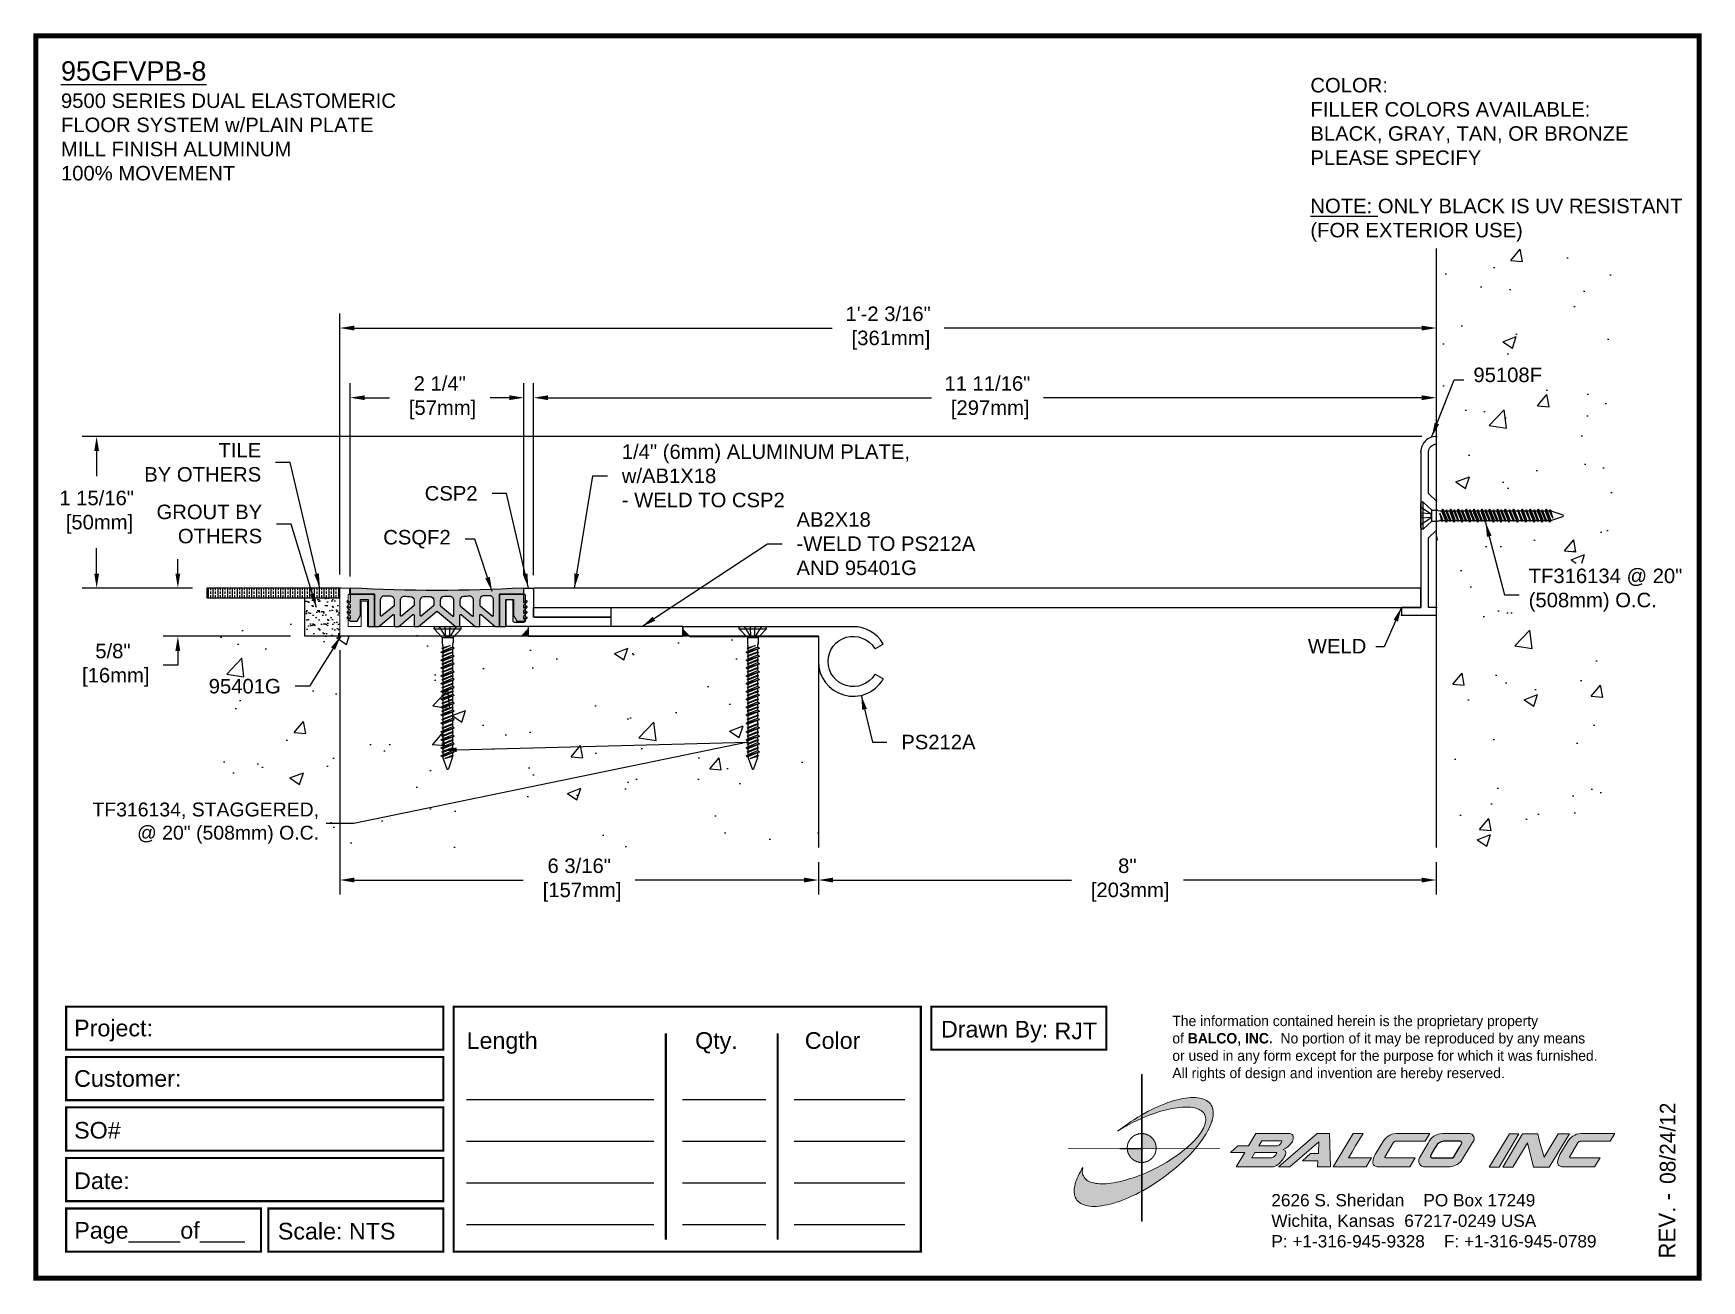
# Paper-space layout 'Layout1' of a CAD drawing. Header units: inches. Extents: x 0 to 10, y 0 to 7.5.
# The model-space entities are those that its viewports show. They can reach past a viewport. Long polylines and large blocks are cut down to what shows.
import ezdxf
from ezdxf import colors
from ezdxf.entities.mleader import LeaderData, LeaderLine
from ezdxf.math import Vec2, Vec3

# ---------------------------------------------------------------- set-up
doc = ezdxf.new("R2010")
doc.units = ezdxf.units.IN
doc.header["$MEASUREMENT"] = 0
doc.linetypes.add('DASHED', pattern=[0.75, 0.5, -0.25])
for name, color, linetype in [('anchors', 4, 'Continuous'), ('Border', 7, 'Continuous'), ('conditions', 1, 'Continuous'), ('dimensions', 3, 'Continuous'), ('FILLER', 2, 'Continuous'), ('METALS', 7, 'Continuous'), ('Text', 2, 'Continuous')]:
    doc.layers.add(name, color=color, linetype=linetype)
doc.styles.add('ARIAL', font='arial.ttf')
doc.styles.add('Copyright', font='ERASDEMI.TTF')
doc.dimstyles.new('Arial', dxfattribs={"dimtxt": 0.1875, "dimasz": 0.1875, "dimexe": 0.1875, "dimexo": 0.1875, "dimgap": 0.1875, "dimtad": 0, "dimtih": 1, "dimtoh": 1, "dimdec": 4, "dimzin": 0, "dimdsep": 46, "dimlunit": 4, "dimtxsty": 'ARIAL', "dimcen": 0.09, "dimadec": 0, "dimazin": 0, "dimtfac": 1, "dimtdec": 4, "dimtofl": 0, "dimtmove": 0, "dimatfit": 3, "dimfxl": 0, "dimfrac": 2, "dimtolj": 1, "dimtzin": 0, "dimarcsym": 0})

psp = doc.layouts.get("Layout1")

# ---------------------------------------------------------------- texts
at = {"insert": (6.828, 1.576), "char_height": 0.0625, "width": 50.295, "attachment_point": 1, "style": 'Copyright'}
psp.add_mtext('The information contained herein is the proprietary property\\Pof {\\fEras Bold ITC|b0|i0|c0|p34;BALCO, INC.}  No portion of it may be reproduced by any means\\Por used in any form except for the purpose for which it was furnished.\\PAll rights of design and invention are hereby reserved.', dxfattribs=at)
at = {"layer": 'Border', "insert": (7.423, 0.505), "char_height": 0.074, "width": 2.3438, "attachment_point": 1, "style": 'ARIAL'}
psp.add_mtext('2626 S. Sheridan    PO Box 17249\\PWichita, Kansas  67217-0249 USA \\PP: +1-316-945-9328    F: +1-316-945-0789', dxfattribs=at)

msp = doc.modelspace()

# ---------------------------------------------------------------- texts
at = {"layer": 'Text', "char_height": 0.25, "width": 7.03125, "attachment_point": 1, "style": 'ARIAL'}
for s, insert in [('{\\L95GFVPB-8\\P\\H0.75x;\\l9500 SERIES DUAL ELASTOMERIC\\PFLOOR SYSTEM w/PLAIN PLATE\\PMILL FINISH ALUMINUM\\P100% MOVEMENT}', (-4.81307, 8.84515)), ('{\\H0.75x;COLOR:\\L                           \\l   \\~\\PFILLER COLORS AVAILABLE:\\PBLACK, GRAY, TAN, OR BRONZE\\PPLEASE SPECIFY\\~\\P\\P\\LNOTE:\\l ONLY BLACK IS UV RESISTANT\\P(FOR EXTERIOR USE) }', (11.36416, 8.62961))]:
    msp.add_mtext(s, dxfattribs=dict(at, insert=insert))
at = {"layer": 'Text', "char_height": 0.1875, "style": 'ARIAL'}
for s, insert, attachment_point in [('\\A1;95108F', (13.47495, 4.78557), 4), ('TILE\\PBY OTHERS', (-2.22077, 3.65432), 6), ('1/4" (6mm) ALUMINUM PLATE,\\Pw/AB1X18\\P- WELD TO CSP2', (2.44868, 3.47879), 4), ('CSP2', (0.58087, 3.25255), 6), ('GROUT BY\\POTHERS', (-2.20808, 2.85541), 6), ('AB2X18\\P-WELD TO PS212A\\PAND 95401G', (4.71076, 2.60104), 4), ('CSQF2', (0.23307, 2.65979), 6), ('\\A1;TF316134 @ 20"\\P(508mm) O.C.', (14.19055, 2.00082), 4), ('\\A1;WELD', (12.0881, 1.27546), 6), ('\\A1;95401G', (-1.96812, 0.75612), 6), ('PS212A', (6.06727, 0.03331), 4)]:
    msp.add_mtext(s, dxfattribs=dict(at, insert=insert, attachment_point=attachment_point))

# ---------------------------------------------------------------- blocks, each defined once
blk = doc.blocks.new('ACADlogo')
h = blk.add_hatch(color=256)
h.paths.add_polyline_path([(-3.346, 1.223), (-3.351, 1.223), (-3.351, 0.979), (-3.346, 0.982)])
h.paths.add_polyline_path([(-3.346, 0.961), (-3.351, 0.959), (-3.351, 0.868), (-3.346, 0.868)])
h.paths.add_polyline_path([(-3.346, 0.777), (-3.351, 0.777), (-3.351, 0.699), (-3.351, 0.695), (-3.35, 0.695), (-3.346, 0.695)])
h.paths.add_polyline_path([(-3.346, 0.864), (-3.346, 0.868), (-3.35, 0.868), (-3.351, 0.868), (-3.351, 0.777), (-3.346, 0.777), (-3.346, 0.778), (-3.348, 0.778)])
h.paths.add_polyline_path([(-3.346, 0.524), (-3.351, 0.521), (-3.351, 0.342), (-3.346, 0.342)])
h.paths.add_polyline_path([(-3.346, 0.695), (-3.351, 0.695), (-3.351, 0.621), (-3.346, 0.623)])
h.paths.add_polyline_path([(-3.346, 0.623), (-3.351, 0.621), (-3.351, 0.521), (-3.346, 0.524)])
h.paths.add_polyline_path([(-3.346, 0.982), (-3.351, 0.979), (-3.351, 0.959), (-3.346, 0.961)])
h = blk.add_hatch(color=175)
h.paths.add_polyline_path([(-3.518, 0.573), (-3.534, 0.571), (-3.548, 0.569), (-3.562, 0.567), (-3.576, 0.567), (-3.589, 0.566), (-3.602, 0.567), (-3.614, 0.568), (-3.625, 0.569), (-3.636, 0.572), (-3.646, 0.574), (-3.656, 0.577), (-3.664, 0.581), (-3.673, 0.585), (-3.679, 0.589), (-3.685, 0.595), (-3.688, 0.598), (-3.691, 0.6), (-3.695, 0.607), (-3.699, 0.614), (-3.703, 0.621), (-3.704, 0.626), (-3.705, 0.631), (-3.706, 0.637), (-3.706, 0.642), (-3.705, 0.648), (-3.705, 0.653), (-3.703, 0.659), (-3.702, 0.665), (-3.71, 0.652), (-3.717, 0.639), (-3.725, 0.626), (-3.731, 0.613), (-3.737, 0.601), (-3.741, 0.589), (-3.746, 0.577), (-3.749, 0.566), (-3.751, 0.555), (-3.753, 0.544), (-3.754, 0.538), (-3.754, 0.533), (-3.755, 0.523), (-3.754, 0.513), (-3.753, 0.508), (-3.752, 0.503), (-3.75, 0.494), (-3.748, 0.486), (-3.743, 0.477), (-3.74, 0.473), (-3.738, 0.469), (-3.734, 0.465), (-3.73, 0.461), (-3.723, 0.455), (-3.715, 0.449), (-3.706, 0.445), (-3.695, 0.44), (-3.685, 0.437), (-3.674, 0.434), (-3.661, 0.432), (-3.648, 0.431), (-3.634, 0.431), (-3.62, 0.431), (-3.604, 0.433), (-3.588, 0.435), (-3.572, 0.438), (-3.556, 0.441), (-3.538, 0.445), (-3.52, 0.449), (-3.503, 0.456), (-3.483, 0.461), (-3.464, 0.469), (-3.445, 0.477), (-3.426, 0.485), (-3.406, 0.494), (-3.385, 0.503), (-3.364, 0.514), (-3.351, 0.521), (-3.351, 0.621), (-3.364, 0.616), (-3.382, 0.609), (-3.4, 0.603), (-3.418, 0.598), (-3.436, 0.592), (-3.453, 0.587), (-3.47, 0.583), (-3.486, 0.579), (-3.503, 0.576)])
h.paths.add_polyline_path([(-3.215, 0.687), (-3.251, 0.667), (-3.289, 0.649), (-3.327, 0.631), (-3.345, 0.623), (-3.346, 0.623), (-3.346, 0.524), (-3.343, 0.525), (-3.323, 0.537), (-3.302, 0.549), (-3.28, 0.563), (-3.259, 0.577), (-3.238, 0.59), (-3.218, 0.605), (-3.198, 0.62), (-3.179, 0.635), (-3.16, 0.65), (-3.141, 0.665), (-3.123, 0.681), (-3.106, 0.696), (-3.089, 0.712), (-3.074, 0.727), (-3.058, 0.743), (-3.043, 0.759), (-3.03, 0.775), (-3.028, 0.777), (-3.085, 0.777), (-3.091, 0.772), (-3.105, 0.761), (-3.118, 0.75), (-3.134, 0.739), (-3.149, 0.729), (-3.165, 0.718), (-3.182, 0.707), (-3.198, 0.697)])
h.paths.add_polyline_path([(-2.921, 1.009), (-2.922, 1.015), (-2.924, 1.02), (-2.926, 1.029), (-2.931, 1.038), (-2.934, 1.043), (-2.936, 1.047), (-2.94, 1.05), (-2.943, 1.054), (-2.951, 1.06), (-2.959, 1.066), (-2.968, 1.071), (-2.978, 1.075), (-2.989, 1.079), (-3, 1.081), (-3.013, 1.083), (-3.026, 1.084), (-3.04, 1.084), (-3.054, 1.084), (-3.07, 1.083), (-3.085, 1.081), (-3.102, 1.079), (-3.118, 1.075), (-3.136, 1.07), (-3.153, 1.066), (-3.171, 1.06), (-3.191, 1.054), (-3.21, 1.047), (-3.229, 1.039), (-3.248, 1.031), (-3.268, 1.022), (-3.289, 1.012), (-3.31, 1.002), (-3.33, 0.991), (-3.346, 0.982), (-3.346, 0.961), (-3.342, 0.962), (-3.323, 0.971), (-3.305, 0.978), (-3.287, 0.984), (-3.268, 0.991), (-3.251, 0.996), (-3.234, 1.002), (-3.216, 1.007), (-3.199, 1.011), (-3.182, 1.015), (-3.167, 1.018), (-3.15, 1.021), (-3.136, 1.023), (-3.121, 1.025), (-3.107, 1.026), (-3.093, 1.026), (-3.079, 1.027), (-3.067, 1.026), (-3.054, 1.026), (-3.043, 1.025), (-3.032, 1.022), (-3.022, 1.02), (-3.013, 1.016), (-3.004, 1.013), (-2.997, 1.009), (-2.989, 1.005), (-2.983, 0.999), (-2.98, 0.996), (-2.978, 0.994), (-2.973, 0.987), (-2.969, 0.981), (-2.967, 0.973), (-2.965, 0.965), (-2.964, 0.957), (-2.964, 0.949), (-2.964, 0.944), (-2.965, 0.94), (-2.967, 0.93), (-2.969, 0.921), (-2.973, 0.911), (-2.978, 0.901), (-2.983, 0.891), (-2.989, 0.881), (-2.996, 0.871), (-3.004, 0.86), (-3.012, 0.849), (-3.021, 0.838), (-3.032, 0.827), (-3.042, 0.816), (-3.053, 0.805), (-3.065, 0.794), (-3.077, 0.783), (-3.085, 0.777), (-3.028, 0.777), (-3.016, 0.791), (-3.004, 0.806), (-2.992, 0.822), (-2.981, 0.837), (-2.971, 0.852), (-2.962, 0.866), (-2.954, 0.882), (-2.946, 0.896), (-2.939, 0.91), (-2.934, 0.924), (-2.929, 0.938), (-2.926, 0.944), (-2.925, 0.951), (-2.922, 0.963), (-2.92, 0.975), (-2.92, 0.982), (-2.919, 0.987), (-2.92, 0.999), (-2.92, 1.005)])
h.paths.add_polyline_path([(-3.372, 0.966), (-3.393, 0.953), (-3.415, 0.94), (-3.435, 0.925), (-3.455, 0.911), (-3.475, 0.897), (-3.494, 0.882), (-3.468, 0.898), (-3.439, 0.915), (-3.41, 0.93), (-3.396, 0.938), (-3.38, 0.945), (-3.351, 0.959), (-3.351, 0.979)])
h = blk.add_hatch(color=256)
h.paths.add_polyline_path([(-3.268, 0.814), (-3.27, 0.819), (-3.273, 0.824), (-3.276, 0.828), (-3.279, 0.833), (-3.282, 0.837), (-3.286, 0.841), (-3.29, 0.845), (-3.294, 0.849), (-3.298, 0.852), (-3.303, 0.855), (-3.308, 0.858), (-3.313, 0.86), (-3.318, 0.863), (-3.323, 0.864), (-3.328, 0.866), (-3.334, 0.867), (-3.339, 0.868), (-3.345, 0.868), (-3.346, 0.868), (-3.346, 0.777), (-3.335, 0.777), (-3.262, 0.777), (-3.262, 0.781), (-3.262, 0.787), (-3.263, 0.792), (-3.264, 0.798), (-3.265, 0.803), (-3.266, 0.808)])
h.paths.add_polyline_path([(-3.351, 0.777), (-3.436, 0.777), (-3.435, 0.773), (-3.435, 0.768), (-3.434, 0.762), (-3.432, 0.757), (-3.431, 0.752), (-3.428, 0.747), (-3.426, 0.742), (-3.423, 0.737), (-3.42, 0.732), (-3.417, 0.728), (-3.414, 0.723), (-3.41, 0.719), (-3.406, 0.716), (-3.401, 0.712), (-3.397, 0.709), (-3.392, 0.706), (-3.387, 0.704), (-3.382, 0.701), (-3.377, 0.699), (-3.372, 0.698), (-3.367, 0.696), (-3.361, 0.695), (-3.356, 0.695), (-3.351, 0.695)])
h.paths.add_polyline_path([(-3.346, 0.868), (-3.35, 0.868), (-3.351, 0.868), (-3.351, 0.777), (-3.346, 0.777)])
h = blk.add_hatch(color=256)
h.paths.add_polyline_path([(-2.438, 0.844, 0.412988), (-2.461, 0.869), (-2.663, 0.869), (-2.707, 0.794), (-2.771, 0.794), (-2.815, 0.755), (-2.73, 0.755), (-2.781, 0.668), (-2.563, 0.668, 0.107996), (-2.538, 0.677, 0.108939), (-2.494, 0.724, 0.080345), (-2.483, 0.745, 0.419497), (-2.499, 0.773, 0.149928), (-2.447, 0.815, 0.134283)])
h.paths.add_polyline_path([(-2.507, 0.821, -0.209012), (-2.532, 0.794), (-2.538, 0.794), (-2.646, 0.794), (-2.627, 0.825), (-2.51, 0.825, -0.56619)], flags=16)
h.paths.add_polyline_path([(-2.538, 0.75, -0.241309), (-2.569, 0.722), (-2.688, 0.722), (-2.669, 0.755), (-2.541, 0.755, -0.56619)], flags=16)
for points in [[(-2.285, 0.819), (-2.287, 0.748), (-2.335, 0.748), (-2.383, 0.705), (-2.29, 0.705), (-2.292, 0.668), (-2.215, 0.668), (-2.221, 0.869), (-2.295, 0.869), (-2.527, 0.668), (-2.458, 0.668)], [(-2.018, 0.869), (-2.079, 0.869), (-2.198, 0.668), (-2, 0.668), (-1.968, 0.722), (-2.107, 0.722), (-2.085, 0.759), (-2.064, 0.794)], [(-1.617, 0.869), (-1.807, 0.869, 0.270182), (-1.896, 0.825), (-1.946, 0.742, 0.109019), (-1.961, 0.695, 0.340665), (-1.945, 0.672, 0.129907), (-1.923, 0.668), (-1.738, 0.668), (-1.706, 0.722), (-1.878, 0.722), (-1.882, 0.722, -0.601242), (-1.887, 0.731), (-1.838, 0.813, -0.253048), (-1.821, 0.823), (-1.645, 0.823)], [(-1.083, 0.867), (-1.14, 0.867), (-1.261, 0.667), (-1.26, 0.667), (-1.202, 0.667)], [(-0.96, 0.83), (-0.969, 0.867), (-1.061, 0.867), (-1.179, 0.667), (-1.12, 0.667), (-1.031, 0.812), (-0.995, 0.667), (-0.9, 0.667), (-0.778, 0.867), (-0.846, 0.867), (-0.931, 0.727), (-0.951, 0.795)], [(-0.507, 0.869), (-0.697, 0.869, 0.270182), (-0.786, 0.825), (-0.836, 0.742, 0.109019), (-0.85, 0.695, 0.340665), (-0.835, 0.672, 0.129907), (-0.812, 0.668), (-0.628, 0.668), (-0.595, 0.722), (-0.768, 0.722), (-0.772, 0.722, -0.601242), (-0.777, 0.731), (-0.728, 0.813, -0.253048), (-0.71, 0.823), (-0.534, 0.823)], [(-3.346, 0.623), (-3.351, 0.621), (-3.351, 0.521), (-3.346, 0.524)]]:
    blk.add_hatch(color=256).paths.add_polyline_path(points)
h = blk.add_hatch(color=256)
h.paths.add_polyline_path([(-1.377, 0.868), (-1.383, 0.868), (-1.383, 0.868), (-1.44, 0.868), (-1.492, 0.868), (-1.541, 0.868, 0.297712), (-1.628, 0.811), (-1.68, 0.723, 0.585116), (-1.646, 0.668), (-1.506, 0.668, 0.210586), (-1.429, 0.703), (-1.415, 0.726), (-1.389, 0.769), (-1.352, 0.831, 0.4352)])
h.paths.add_polyline_path([(-1.437, 0.823, -0.603783), (-1.428, 0.805), (-1.431, 0.801), (-1.434, 0.796), (-1.438, 0.789), (-1.474, 0.728, -0.229001), (-1.489, 0.722), (-1.494, 0.722), (-1.501, 0.722), (-1.597, 0.722), (-1.604, 0.722, -0.492401), (-1.613, 0.734), (-1.601, 0.757), (-1.591, 0.775), (-1.582, 0.791, -0.238368), (-1.535, 0.823)], flags=16)
for q in [(-3.48, 0.777), (-3.351, 0.642)]:
    blk.add_line((-3.351, 0.777), q)
at = {"color": 7, "lineweight": 0}
for points in [[(-3.351, 1.223), (-3.346, 1.223), (-3.346, 0.342), (-3.351, 0.342), (-3.351, 1.223)], [(-2.292, 0.668), (-2.215, 0.668), (-2.221, 0.869), (-2.295, 0.869), (-2.527, 0.668), (-2.458, 0.668), (-2.285, 0.819), (-2.287, 0.748), (-2.286, 0.748), (-2.335, 0.748), (-2.383, 0.705), (-2.29, 0.705), (-2.292, 0.668), (-2.292, 0.668)], [(-2.198, 0.668), (-2.079, 0.869), (-2.018, 0.869), (-2.064, 0.794), (-2.085, 0.759), (-2.107, 0.722), (-1.968, 0.722), (-2, 0.668), (-2.198, 0.668), (-2.198, 0.668)], [(-1.383, 0.868), (-1.383, 0.868)], [(-1.261, 0.667), (-1.14, 0.867), (-1.083, 0.867), (-1.202, 0.667), (-1.26, 0.667), (-1.261, 0.667), (-1.261, 0.667)], [(-0.9, 0.667), (-0.995, 0.667), (-1.031, 0.812), (-1.12, 0.667), (-1.179, 0.667), (-1.061, 0.867), (-0.969, 0.867), (-0.96, 0.83), (-0.951, 0.795), (-0.931, 0.727), (-0.846, 0.867), (-0.778, 0.867), (-0.9, 0.667), (-0.9, 0.667)]]:
    blk.add_lwpolyline(points, dxfattribs=at)
at = {"color": 175, "lineweight": 0}
blk.add_lwpolyline([(-2.926, 1.029), (-2.924, 1.02), (-2.922, 1.015), (-2.921, 1.009), (-2.92, 1.005), (-2.92, 0.999), (-2.919, 0.987), (-2.92, 0.982), (-2.92, 0.975), (-2.922, 0.963), (-2.925, 0.951), (-2.926, 0.944), (-2.929, 0.938), (-2.934, 0.924), (-2.939, 0.91), (-2.946, 0.896), (-2.954, 0.882), (-2.962, 0.866), (-2.971, 0.852), (-2.981, 0.837), (-2.992, 0.822), (-3.004, 0.806), (-3.016, 0.791), (-3.03, 0.775), (-3.043, 0.759), (-3.058, 0.743), (-3.074, 0.727), (-3.089, 0.712), (-3.106, 0.696), (-3.123, 0.681), (-3.141, 0.665), (-3.16, 0.65), (-3.179, 0.635), (-3.198, 0.62), (-3.218, 0.605), (-3.238, 0.59), (-3.259, 0.577), (-3.28, 0.563), (-3.302, 0.549), (-3.323, 0.537), (-3.343, 0.525), (-3.364, 0.514), (-3.385, 0.503), (-3.406, 0.494), (-3.426, 0.485), (-3.445, 0.477), (-3.464, 0.469), (-3.483, 0.461), (-3.503, 0.456), (-3.52, 0.449), (-3.538, 0.445), (-3.556, 0.441), (-3.572, 0.438), (-3.588, 0.435), (-3.604, 0.433), (-3.62, 0.431), (-3.634, 0.431), (-3.648, 0.431), (-3.661, 0.432), (-3.674, 0.434), (-3.685, 0.437), (-3.695, 0.44), (-3.706, 0.445), (-3.715, 0.449), (-3.723, 0.455), (-3.73, 0.461), (-3.734, 0.465), (-3.738, 0.469), (-3.74, 0.473), (-3.743, 0.477), (-3.748, 0.486), (-3.75, 0.494), (-3.752, 0.503), (-3.753, 0.508), (-3.754, 0.513), (-3.755, 0.523), (-3.754, 0.533), (-3.754, 0.538), (-3.753, 0.544), (-3.751, 0.555), (-3.749, 0.566), (-3.746, 0.577), (-3.741, 0.589), (-3.737, 0.601), (-3.731, 0.613), (-3.725, 0.626), (-3.717, 0.639), (-3.71, 0.652), (-3.702, 0.665), (-3.703, 0.659), (-3.705, 0.653), (-3.705, 0.648), (-3.706, 0.642), (-3.706, 0.637), (-3.705, 0.631), (-3.704, 0.626), (-3.703, 0.621), (-3.699, 0.614), (-3.695, 0.607), (-3.691, 0.6), (-3.688, 0.598), (-3.685, 0.595), (-3.679, 0.589), (-3.673, 0.585), (-3.664, 0.581), (-3.656, 0.577), (-3.646, 0.574), (-3.636, 0.572), (-3.625, 0.569), (-3.614, 0.568), (-3.602, 0.567), (-3.589, 0.566), (-3.576, 0.567), (-3.562, 0.567), (-3.548, 0.569), (-3.534, 0.571), (-3.518, 0.573), (-3.503, 0.576), (-3.486, 0.579), (-3.47, 0.583), (-3.453, 0.587), (-3.436, 0.592), (-3.418, 0.598), (-3.4, 0.603), (-3.382, 0.609), (-3.364, 0.616), (-3.345, 0.623), (-3.327, 0.631), (-3.289, 0.649), (-3.251, 0.667), (-3.215, 0.687), (-3.198, 0.697), (-3.182, 0.707), (-3.165, 0.718), (-3.149, 0.729), (-3.134, 0.739), (-3.118, 0.75), (-3.105, 0.761), (-3.091, 0.772), (-3.077, 0.783), (-3.065, 0.794), (-3.053, 0.805), (-3.042, 0.816), (-3.032, 0.827), (-3.021, 0.838), (-3.012, 0.849), (-3.004, 0.86), (-2.996, 0.871), (-2.989, 0.881), (-2.983, 0.891), (-2.978, 0.901), (-2.973, 0.911), (-2.969, 0.921), (-2.967, 0.93), (-2.965, 0.94), (-2.964, 0.944), (-2.964, 0.949), (-2.964, 0.957), (-2.965, 0.965), (-2.967, 0.973), (-2.969, 0.981), (-2.973, 0.987), (-2.978, 0.994), (-2.98, 0.996), (-2.983, 0.999), (-2.989, 1.005), (-2.997, 1.009), (-3.004, 1.013), (-3.013, 1.016), (-3.022, 1.02), (-3.032, 1.022), (-3.043, 1.025), (-3.054, 1.026), (-3.067, 1.026), (-3.079, 1.027), (-3.093, 1.026), (-3.107, 1.026), (-3.121, 1.025), (-3.136, 1.023), (-3.15, 1.021), (-3.167, 1.018), (-3.182, 1.015), (-3.199, 1.011), (-3.216, 1.007), (-3.234, 1.002), (-3.251, 0.996), (-3.268, 0.991), (-3.287, 0.984), (-3.305, 0.978), (-3.323, 0.971), (-3.342, 0.962), (-3.38, 0.945), (-3.396, 0.938), (-3.41, 0.93), (-3.439, 0.915), (-3.468, 0.898), (-3.494, 0.882), (-3.475, 0.897), (-3.455, 0.911), (-3.435, 0.925), (-3.415, 0.94), (-3.393, 0.953), (-3.372, 0.966), (-3.351, 0.979), (-3.33, 0.991), (-3.31, 1.002), (-3.289, 1.012), (-3.268, 1.022), (-3.248, 1.031), (-3.229, 1.039), (-3.21, 1.047), (-3.191, 1.054), (-3.171, 1.06), (-3.153, 1.066), (-3.136, 1.07), (-3.118, 1.075), (-3.102, 1.079), (-3.085, 1.081), (-3.07, 1.083), (-3.054, 1.084), (-3.04, 1.084), (-3.026, 1.084), (-3.013, 1.083), (-3, 1.081), (-2.989, 1.079), (-2.978, 1.075), (-2.968, 1.071), (-2.959, 1.066), (-2.951, 1.06), (-2.943, 1.054), (-2.94, 1.05), (-2.936, 1.047), (-2.934, 1.043), (-2.931, 1.038), (-2.926, 1.029), (-2.926, 1.029)], dxfattribs=at)
at = {"color": 7, "lineweight": 0, "const_width": 0.0064}
blk.add_lwpolyline([(-3.262, 0.781), (-3.262, 0.787), (-3.263, 0.792), (-3.264, 0.798), (-3.265, 0.803), (-3.266, 0.808), (-3.268, 0.814), (-3.27, 0.819), (-3.273, 0.824), (-3.276, 0.828), (-3.279, 0.833), (-3.282, 0.837), (-3.286, 0.841), (-3.29, 0.845), (-3.294, 0.849), (-3.298, 0.852), (-3.303, 0.855), (-3.308, 0.858), (-3.313, 0.86), (-3.318, 0.863), (-3.323, 0.864), (-3.328, 0.866), (-3.334, 0.867), (-3.339, 0.868), (-3.345, 0.868), (-3.35, 0.868), (-3.356, 0.868), (-3.361, 0.867), (-3.367, 0.866), (-3.372, 0.865), (-3.377, 0.863), (-3.382, 0.862), (-3.387, 0.859), (-3.392, 0.857), (-3.397, 0.854), (-3.401, 0.851), (-3.406, 0.847), (-3.41, 0.843), (-3.414, 0.839), (-3.417, 0.835), (-3.42, 0.831), (-3.423, 0.826), (-3.426, 0.821), (-3.428, 0.816), (-3.431, 0.811), (-3.432, 0.806), (-3.434, 0.801), (-3.435, 0.795), (-3.435, 0.79), (-3.436, 0.784), (-3.436, 0.779), (-3.435, 0.773), (-3.435, 0.768), (-3.434, 0.762), (-3.432, 0.757), (-3.431, 0.752), (-3.428, 0.747), (-3.426, 0.742), (-3.423, 0.737), (-3.42, 0.732), (-3.417, 0.728), (-3.414, 0.723), (-3.41, 0.719), (-3.406, 0.716), (-3.401, 0.712), (-3.397, 0.709), (-3.392, 0.706), (-3.387, 0.704), (-3.382, 0.701), (-3.377, 0.699), (-3.372, 0.698), (-3.367, 0.696), (-3.361, 0.695), (-3.356, 0.695), (-3.35, 0.695), (-3.345, 0.695), (-3.339, 0.695), (-3.334, 0.696), (-3.328, 0.697), (-3.323, 0.698), (-3.318, 0.7), (-3.313, 0.702), (-3.308, 0.705), (-3.303, 0.708), (-3.298, 0.711), (-3.294, 0.714), (-3.29, 0.718), (-3.286, 0.721), (-3.282, 0.726), (-3.279, 0.73), (-3.276, 0.734), (-3.273, 0.739), (-3.27, 0.744), (-3.268, 0.749), (-3.266, 0.754), (-3.265, 0.76), (-3.264, 0.765), (-3.263, 0.77), (-3.262, 0.776), (-3.262, 0.781)], dxfattribs=at)
at = {"color": 7, "lineweight": 0}
for points in [[(-2.447, 0.815, 0.130368), (-2.438, 0.843, 0.448367), (-2.463, 0.869), (-2.663, 0.869), (-2.707, 0.794), (-2.771, 0.794), (-2.815, 0.755), (-2.73, 0.755), (-2.781, 0.668), (-2.563, 0.668, 0.107996), (-2.538, 0.677, 0.108939), (-2.494, 0.724, 0.077395), (-2.484, 0.744, 0.430878), (-2.499, 0.773, 0.149928)], [(-2.507, 0.821, -0.209012), (-2.532, 0.794), (-2.538, 0.794), (-2.646, 0.794), (-2.627, 0.825), (-2.512, 0.825), (-2.509, 0.825, -0.531288)], [(-1.838, 0.813), (-1.887, 0.731, 0.587385), (-1.882, 0.722), (-1.878, 0.722), (-1.706, 0.722), (-1.738, 0.668), (-1.923, 0.668, -0.129907), (-1.945, 0.672, -0.349839), (-1.961, 0.696, -0.107341), (-1.946, 0.742), (-1.896, 0.825, -0.270182), (-1.807, 0.869), (-1.617, 0.869), (-1.645, 0.823), (-1.821, 0.823, 0.252436)], [(-1.68, 0.723, 0.585116), (-1.646, 0.668), (-1.506, 0.668, 0.210586), (-1.429, 0.703), (-1.415, 0.726), (-1.389, 0.769), (-1.352, 0.831, 0.4352), (-1.377, 0.868), (-1.383, 0.868), (-1.383, 0.868), (-1.44, 0.868), (-1.492, 0.868), (-1.541, 0.868, 0.297712), (-1.628, 0.811)], [(-0.728, 0.813), (-0.777, 0.731, 0.587385), (-0.772, 0.722), (-0.768, 0.722), (-0.595, 0.722), (-0.628, 0.668), (-0.812, 0.668, -0.129907), (-0.835, 0.672, -0.349839), (-0.85, 0.696, -0.107341), (-0.836, 0.742), (-0.786, 0.825, -0.270182), (-0.697, 0.869), (-0.507, 0.869), (-0.534, 0.823), (-0.71, 0.823, 0.252436)], [(-2.569, 0.722), (-2.688, 0.722), (-2.669, 0.755), (-2.543, 0.755), (-2.54, 0.755, -0.531288), (-2.538, 0.75, -0.241309)]]:
    blk.add_lwpolyline(points, format="xyb", close=True, dxfattribs=at)
blk.add_lwpolyline([(-1.437, 0.823), (-1.535, 0.823, 0.238368), (-1.582, 0.791), (-1.591, 0.775), (-1.601, 0.757), (-1.613, 0.734, 0.490298), (-1.604, 0.722), (-1.597, 0.722), (-1.501, 0.722), (-1.494, 0.722), (-1.489, 0.722, 0.229001), (-1.474, 0.728), (-1.438, 0.789), (-1.434, 0.796), (-1.431, 0.801), (-1.428, 0.805, 0.603783)], format="xyb", close=True)
blk.add_lwpolyline([(-2.879, 0.777, 0.00455, 0.00455, 0), (-3.791, 0.777, 0.00183, 0.00183, 0), (-3.791, 0.777, 0.00183, 0.00183, 0)], format="xyseb", dxfattribs=at)
blk = doc.blocks.new('Quantity Data')
at = {"layer": 'Border', "color": 253}
for p, q in [((2.755, 1.254), (3.881, 1.254)), ((4.054, 1.254), (4.553, 1.254)), ((4.725, 1.254), (5.389, 1.254)), ((2.755, 1.004), (3.881, 1.004)), ((4.054, 1.004), (4.553, 1.004)), ((4.725, 1.004), (5.389, 1.004)), ((2.755, 0.754), (3.881, 0.754)), ((4.054, 0.754), (4.553, 0.754)), ((4.725, 0.754), (5.389, 0.754)), ((2.755, 0.504), (3.881, 0.504)), ((4.054, 0.504), (4.553, 0.504)), ((4.725, 0.504), (5.389, 0.504))]:
    blk.add_line(p, q, dxfattribs=at)
at = {"layer": 'Border', "const_width": 0.0125}
blk.add_lwpolyline([(5.485, 0.341), (2.678, 0.341), (2.678, 1.813), (5.485, 1.813)], close=True, dxfattribs=at)
for points in [[(3.953, 1.653), (3.953, 0.412)], [(4.625, 1.653), (4.625, 0.412)]]:
    blk.add_lwpolyline(points, dxfattribs=at)
at = {"layer": 'Border', "style": 'ARIAL'}
for s, p in [('Length', (2.756, 1.559)), ('Qty.', (4.129, 1.559)), ('Color', (4.788, 1.559))]:
    blk.add_text(s, height=0.1, dxfattribs=at).set_placement(p)
blk = doc.blocks.new('Drawn By')
at = {"layer": 'Border', "const_width": 0.0125}
blk.add_lwpolyline([(5.38, 1.813), (6.432, 1.813), (6.432, 1.554), (5.38, 1.554)], close=True, dxfattribs=at)
at = {"layer": 'Border', "style": 'ARIAL'}
blk.add_text('Drawn By: ', height=0.1, dxfattribs=at).set_placement((5.438, 1.627))
blk.add_attdef('XXX', (6.12, 1.617), '', height=0.1, dxfattribs=at)
blk = doc.blocks.new('Project Info')
at = {"layer": 'Border', "const_width": 0.0125}
for points in [[(0.182, 1.813), (2.448, 1.813), (2.448, 1.554), (0.182, 1.554)], [(0.182, 1.51), (2.448, 1.51), (2.448, 1.251), (0.182, 1.251)], [(0.182, 1.207), (2.448, 1.207), (2.448, 0.947), (0.182, 0.947)], [(0.182, 0.904), (2.448, 0.904), (2.448, 0.644), (0.182, 0.644)], [(0.182, 0.6), (1.352, 0.6), (1.352, 0.341), (0.182, 0.341)], [(1.396, 0.6), (2.448, 0.6), (2.448, 0.341), (1.396, 0.341)]]:
    blk.add_lwpolyline(points, close=True, dxfattribs=at)
at = {"layer": 'Border', "style": 'ARIAL'}
for s, p in [('Project:', (0.23, 1.634)), ('Customer:', (0.23, 1.331)), ('SO#', (0.23, 1.02)), ('Date:', (0.23, 0.717)), ('Page%%u        %%uof%%u       ', (0.231, 0.419)), ('Scale: NTS', (1.454, 0.414))]:
    blk.add_text(s, height=0.1, dxfattribs=at).set_placement(p)
blk = doc.blocks.new('REV')
at = {"style": 'Copyright'}
blk.add_text('REV. -', height=0.1, rotation=90, dxfattribs=at).set_placement((-0.142, 0.117))
at = {"style": 'Copyright', "flags": 4}
blk.add_attdef('REVISIONDATE', (-0.142, 0.566), '', height=0.0938, rotation=90, dxfattribs=at)
blk = doc.blocks.new('*D0')
at = {"layer": 'DEFPOINTS', "color": 0}
for p in [(12.995, 4.491), (12.995, 3.865), (1.306, 2.008)]:
    blk.add_point(p, dxfattribs=at)
at = {"layer": 'dimensions', "color": 0, "lineweight": -2}
for p, q in [((1.306, 2.195), (1.306, 4.678)), ((12.995, 4.053), (12.995, 4.678)), ((1.494, 4.491), (6.457, 4.491)), ((12.807, 4.491), (7.907, 4.491))]:
    blk.add_line(p, q, dxfattribs=at)
at = {"layer": 'dimensions', "color": 0}
for points in [[(1.494, 4.522), (1.494, 4.46), (1.306, 4.491)], [(12.807, 4.522), (12.807, 4.46), (12.995, 4.491)]]:
    blk.add_solid(points, dxfattribs=at)
at = {"layer": 'dimensions', "color": 0, "insert": (7.182, 4.491), "char_height": 0.1875, "attachment_point": 5, "style": 'ARIAL'}
blk.add_mtext('\\A1;11 11/16"\\P [297mm]', dxfattribs=at)
blk = doc.blocks.new('*D1')
at = {"layer": 'DEFPOINTS', "color": 0}
for p in [(12.995, 5.393), (12.995, 3.865), (-1.201, 2.018)]:
    blk.add_point(p, dxfattribs=at)
at = {"layer": 'dimensions', "color": 0, "lineweight": -2}
for p, q in [((-1.201, 2.205), (-1.201, 5.58)), ((12.995, 4.053), (12.995, 5.58)), ((-1.014, 5.393), (5.172, 5.393)), ((12.807, 5.393), (6.621, 5.393))]:
    blk.add_line(p, q, dxfattribs=at)
at = {"layer": 'dimensions', "color": 0}
for points in [[(-1.014, 5.424), (-1.014, 5.361), (-1.201, 5.393)], [(12.807, 5.424), (12.807, 5.361), (12.995, 5.393)]]:
    blk.add_solid(points, dxfattribs=at)
at = {"layer": 'dimensions', "color": 0, "insert": (5.897, 5.393), "char_height": 0.1875, "attachment_point": 5, "style": 'ARIAL'}
blk.add_mtext('\\A1;1\'-2 3/16"\\P [361mm]', dxfattribs=at)
blk = doc.blocks.new('*D2')
at = {"layer": 'DEFPOINTS', "color": 0}
for p in [(-1.201, 1.413), (4.995, -1.331), (4.995, -1.751)]:
    blk.add_point(p, dxfattribs=at)
at = {"layer": 'dimensions', "color": 0, "lineweight": -2}
for p, q in [((-1.201, 1.225), (-1.201, -1.939)), ((4.995, -1.518), (4.995, -1.939)), ((-1.014, -1.751), (1.172, -1.751)), ((4.807, -1.751), (2.621, -1.751))]:
    blk.add_line(p, q, dxfattribs=at)
at = {"layer": 'dimensions', "color": 0}
for points in [[(-1.014, -1.72), (-1.014, -1.783), (-1.201, -1.751)], [(4.807, -1.72), (4.807, -1.783), (4.995, -1.751)]]:
    blk.add_solid(points, dxfattribs=at)
at = {"layer": 'dimensions', "color": 0, "insert": (1.897, -1.751), "char_height": 0.1875, "attachment_point": 5, "style": 'ARIAL'}
blk.add_mtext('\\A1;6 3/16"\\P [157mm]', dxfattribs=at)
blk = doc.blocks.new('*D3')
at = {"layer": 'DEFPOINTS', "color": 0}
for p in [(4.995, -1.331), (12.993, -1.331), (12.993, -1.751)]:
    blk.add_point(p, dxfattribs=at)
at = {"layer": 'dimensions', "color": 0, "lineweight": -2}
for p, q in [((4.995, -1.518), (4.995, -1.939)), ((12.993, -1.518), (12.993, -1.939)), ((5.182, -1.751), (8.269, -1.751)), ((12.806, -1.751), (9.719, -1.751))]:
    blk.add_line(p, q, dxfattribs=at)
at = {"layer": 'dimensions', "color": 0}
for points in [[(5.182, -1.72), (5.182, -1.783), (4.995, -1.751)], [(12.806, -1.72), (12.806, -1.783), (12.993, -1.751)]]:
    blk.add_solid(points, dxfattribs=at)
at = {"layer": 'dimensions', "color": 0, "insert": (8.994, -1.751), "char_height": 0.1875, "attachment_point": 5, "style": 'ARIAL'}
blk.add_mtext('\\A1;8"\\P [203mm]', dxfattribs=at)
blk = doc.blocks.new('*D4')
at = {"layer": 'DEFPOINTS', "color": 0}
for p in [(1.181, 4.491), (-1.069, 1.99), (1.181, 2.018)]:
    blk.add_point(p, dxfattribs=at)
at = {"layer": 'dimensions', "color": 0, "lineweight": -2}
for p, q in [((-1.069, 2.178), (-1.069, 4.679)), ((1.181, 2.205), (1.181, 4.679)), ((-0.881, 4.491), (-0.561, 4.491)), ((0.994, 4.491), (0.743, 4.491))]:
    blk.add_line(p, q, dxfattribs=at)
at = {"layer": 'dimensions', "color": 0}
for points in [[(-0.881, 4.522), (-0.881, 4.46), (-1.069, 4.491)], [(0.994, 4.522), (0.994, 4.46), (1.181, 4.491)]]:
    blk.add_solid(points, dxfattribs=at)
at = {"layer": 'dimensions', "color": 0, "insert": (0.091, 4.491), "char_height": 0.1875, "attachment_point": 5, "style": 'ARIAL'}
blk.add_mtext('\\A1;2 1/4"\\P [57mm]', dxfattribs=at)
blk = doc.blocks.new('csp2')
blk.add_lwpolyline([(0, 0.33, -0.414214), (0.02, 0.35), (0.066, 0.35, -0.414214), (0.086, 0.33), (0.086, 0.08, 0.414214), (0.106, 0.06), (0.23, 0.06, 0.414214), (0.25, 0.08), (0.25, 0.405, 0.414214), (0.24, 0.415, -0.414214), (0.23, 0.425), (0.23, 0.49, -0.414214), (0.24, 0.5), (0.335, 0.5, -0.414214), (0.355, 0.48), (0.355, 0.135, 0.414214), (0.365, 0.125), (1.355, 0.125), (1.355, 0), (0.335, 0), (0.02, 0, -0.414214), (0, 0.02)], format="xyb", close=True)
blk = doc.blocks.new('A$C63CB1885')
for p, q in [((-0.176, 0), (-0.175, 0.018)), ((-0.176, 0), (0.176, 0)), ((-0.176, 0), (-0.07, -0.113)), ((-0.163, 0.029), (0.163, 0.029)), ((0.07, -0.113), (0.176, 0)), ((0.176, 0), (0.175, 0.018)), ((-0.074, -0.251), (0.032, -0.215)), ((-0.07, -0.113), (0.07, -0.113)), ((-0.07, -0.113), (-0.07, -0.18)), ((-0.069, -0.189), (-0.063, -0.215)), ((-0.062, -0.245), (0.032, -0.215)), ((0.032, -0.215), (-0.062, -0.257)), ((0.069, -0.189), (0.063, -0.215)), ((0.07, -0.113), (0.07, -0.18)), ((-0.086, -0.302), (0.086, -0.251)), ((-0.086, -0.302), (-0.062, -0.289)), ((-0.086, -0.302), (-0.062, -0.315)), ((-0.086, -0.403), (0.086, -0.353)), ((-0.086, -0.403), (-0.062, -0.391)), ((-0.086, -0.403), (-0.062, -0.416)), ((-0.074, -0.251), (-0.062, -0.245)), ((-0.074, -0.251), (-0.062, -0.257)), ((-0.074, -0.353), (0.074, -0.302)), ((-0.074, -0.353), (-0.062, -0.346)), ((-0.074, -0.353), (-0.062, -0.359)), ((-0.074, -0.454), (0.074, -0.403)), ((-0.062, -0.225), (-0.062, -0.245)), ((0.062, -0.238), (-0.062, -0.289)), ((-0.062, -0.257), (-0.062, -0.289)), ((0.062, -0.264), (-0.062, -0.315)), ((-0.062, -0.346), (0.062, -0.296)), ((0.062, -0.308), (-0.062, -0.359)), ((-0.062, -0.315), (-0.062, -0.346)), ((0.062, -0.34), (-0.062, -0.391)), ((-0.062, -0.359), (-0.062, -0.391)), ((0.062, -0.366), (-0.062, -0.416)), ((-0.062, -0.448), (0.062, -0.397)), ((0.062, -0.41), (-0.062, -0.46)), ((-0.062, -0.416), (-0.062, -0.448)), ((0.062, -0.225), (0.062, -0.238)), ((0.086, -0.251), (0.062, -0.238)), ((0.086, -0.251), (0.062, -0.264)), ((0.062, -0.264), (0.062, -0.296)), ((0.074, -0.302), (0.062, -0.296)), ((0.074, -0.302), (0.062, -0.308)), ((0.062, -0.308), (0.062, -0.34)), ((0.086, -0.353), (0.062, -0.34)), ((0.086, -0.353), (0.062, -0.366)), ((0.062, -0.366), (0.062, -0.397)), ((0.074, -0.403), (0.062, -0.397)), ((0.074, -0.403), (0.062, -0.41)), ((0.062, -0.41), (0.062, -0.441)), ((-0.086, -0.505), (0.086, -0.454)), ((-0.086, -0.505), (-0.062, -0.492)), ((-0.086, -0.505), (-0.062, -0.518)), ((-0.086, -0.607), (0.086, -0.556)), ((-0.086, -0.607), (-0.062, -0.594)), ((-0.086, -0.607), (-0.062, -0.619)), ((-0.074, -0.454), (-0.062, -0.448)), ((-0.074, -0.454), (-0.062, -0.46)), ((-0.074, -0.556), (0.074, -0.505)), ((-0.074, -0.556), (-0.062, -0.55)), ((-0.074, -0.556), (-0.062, -0.562)), ((-0.074, -0.657), (0.074, -0.607)), ((0.062, -0.441), (-0.062, -0.492)), ((-0.062, -0.46), (-0.062, -0.492)), ((0.062, -0.467), (-0.062, -0.518)), ((-0.062, -0.55), (0.062, -0.499)), ((0.062, -0.511), (-0.062, -0.562)), ((-0.062, -0.518), (-0.062, -0.55)), ((0.062, -0.543), (-0.062, -0.594)), ((-0.062, -0.562), (-0.062, -0.594)), ((0.062, -0.569), (-0.062, -0.619)), ((-0.062, -0.651), (0.062, -0.6)), ((0.062, -0.613), (-0.062, -0.664)), ((-0.062, -0.619), (-0.062, -0.651)), ((0.062, -0.644), (-0.062, -0.695)), ((0.086, -0.454), (0.062, -0.441)), ((0.086, -0.454), (0.062, -0.467)), ((0.062, -0.467), (0.062, -0.499)), ((0.074, -0.505), (0.062, -0.499)), ((0.074, -0.505), (0.062, -0.511)), ((0.062, -0.511), (0.062, -0.543)), ((0.086, -0.556), (0.062, -0.543)), ((0.086, -0.556), (0.062, -0.569)), ((0.062, -0.569), (0.062, -0.6)), ((0.074, -0.607), (0.062, -0.6)), ((0.074, -0.607), (0.062, -0.613)), ((0.062, -0.613), (0.062, -0.644)), ((0.086, -0.657), (0.062, -0.644)), ((-0.086, -0.708), (0.086, -0.657)), ((-0.086, -0.708), (-0.062, -0.695)), ((-0.086, -0.708), (-0.062, -0.721)), ((-0.086, -0.81), (0.086, -0.759)), ((-0.086, -0.81), (-0.062, -0.797)), ((-0.086, -0.81), (-0.062, -0.823)), ((-0.086, -0.911), (0.086, -0.86)), ((-0.074, -0.657), (-0.062, -0.651)), ((-0.074, -0.657), (-0.062, -0.664)), ((-0.074, -0.759), (0.074, -0.708)), ((-0.074, -0.759), (-0.062, -0.753)), ((-0.074, -0.759), (-0.062, -0.765)), ((-0.074, -0.86), (0.074, -0.81)), ((-0.074, -0.86), (-0.062, -0.854)), ((-0.074, -0.86), (-0.062, -0.867)), ((-0.062, -0.664), (-0.062, -0.695)), ((0.062, -0.67), (-0.062, -0.721)), ((-0.062, -0.753), (0.062, -0.702)), ((0.062, -0.714), (-0.062, -0.765)), ((-0.062, -0.721), (-0.062, -0.753)), ((0.062, -0.746), (-0.062, -0.797)), ((-0.062, -0.765), (-0.062, -0.797)), ((0.062, -0.772), (-0.062, -0.823)), ((-0.062, -0.854), (0.062, -0.804)), ((0.062, -0.816), (-0.062, -0.867)), ((-0.062, -0.823), (-0.062, -0.854)), ((0.062, -0.848), (-0.062, -0.898)), ((0.086, -0.657), (0.062, -0.67)), ((0.062, -0.67), (0.062, -0.702)), ((0.074, -0.708), (0.062, -0.702)), ((0.074, -0.708), (0.062, -0.714)), ((0.062, -0.714), (0.062, -0.746)), ((0.086, -0.759), (0.062, -0.746)), ((0.086, -0.759), (0.062, -0.772)), ((0.062, -0.772), (0.062, -0.804)), ((0.074, -0.81), (0.062, -0.804)), ((0.074, -0.81), (0.062, -0.816)), ((0.062, -0.816), (0.062, -0.848)), ((0.086, -0.86), (0.062, -0.848)), ((0.086, -0.86), (0.062, -0.873)), ((-0.086, -0.911), (-0.062, -0.898)), ((-0.086, -0.911), (-0.062, -0.924)), ((-0.086, -1.013), (0.086, -0.962)), ((-0.086, -1.013), (-0.062, -1)), ((-0.086, -1.013), (-0.062, -1.026)), ((-0.086, -1.114), (0.086, -1.064)), ((-0.074, -0.962), (0.074, -0.911)), ((-0.074, -0.962), (-0.062, -0.956)), ((-0.074, -0.962), (-0.062, -0.968)), ((-0.074, -1.064), (0.074, -1.013)), ((-0.074, -1.064), (-0.062, -1.057)), ((-0.074, -1.064), (-0.062, -1.07)), ((-0.062, -0.867), (-0.062, -0.898)), ((0.062, -0.873), (-0.062, -0.924)), ((-0.062, -0.956), (0.062, -0.905)), ((0.062, -0.917), (-0.062, -0.968)), ((-0.062, -0.924), (-0.062, -0.956)), ((0.062, -0.949), (-0.062, -1)), ((-0.062, -0.968), (-0.062, -1)), ((0.062, -0.975), (-0.062, -1.026)), ((-0.062, -1.057), (0.062, -1.007)), ((0.062, -1.019), (-0.062, -1.07)), ((-0.062, -1.026), (-0.062, -1.057)), ((0.062, -1.051), (-0.062, -1.101)), ((-0.062, -1.07), (-0.062, -1.101)), ((0.062, -1.077), (-0.062, -1.127)), ((0.062, -0.873), (0.062, -0.905)), ((0.074, -0.911), (0.062, -0.905)), ((0.074, -0.911), (0.062, -0.917)), ((0.062, -0.917), (0.062, -0.949)), ((0.086, -0.962), (0.062, -0.949)), ((0.086, -0.962), (0.062, -0.975)), ((0.062, -0.975), (0.062, -1.007)), ((0.074, -1.013), (0.062, -1.007)), ((0.074, -1.013), (0.062, -1.019)), ((0.062, -1.019), (0.062, -1.051)), ((0.086, -1.064), (0.062, -1.051)), ((0.086, -1.064), (0.062, -1.077)), ((0.062, -1.077), (0.062, -1.115)), ((-0.086, -1.114), (-0.062, -1.101)), ((-0.086, -1.114), (-0.062, -1.127)), ((-0.086, -1.222), (0.086, -1.171)), ((-0.086, -1.222), (-0.062, -1.209)), ((-0.086, -1.222), (-0.062, -1.235)), ((-0.086, -1.332), (0.086, -1.282)), ((-0.074, -1.171), (0.074, -1.121)), ((-0.074, -1.171), (-0.062, -1.165)), ((-0.074, -1.171), (-0.062, -1.178)), ((-0.074, -1.282), (0.074, -1.231)), ((-0.074, -1.282), (-0.062, -1.275)), ((-0.074, -1.282), (-0.062, -1.288)), ((-0.062, -1.165), (0.062, -1.115)), ((0.062, -1.127), (-0.062, -1.178)), ((-0.062, -1.127), (-0.062, -1.165)), ((0.062, -1.159), (-0.062, -1.209)), ((-0.062, -1.178), (-0.062, -1.209)), ((0.062, -1.184), (-0.062, -1.235)), ((-0.062, -1.275), (0.062, -1.225)), ((-0.062, -1.235), (-0.062, -1.275)), ((0.062, -1.237), (-0.062, -1.288)), ((0.062, -1.269), (-0.062, -1.319)), ((-0.062, -1.288), (-0.062, -1.319)), ((0.062, -1.295), (-0.062, -1.345)), ((0.074, -1.121), (0.062, -1.115)), ((0.074, -1.121), (0.062, -1.127)), ((0.062, -1.127), (0.062, -1.159)), ((0.086, -1.171), (0.062, -1.159)), ((0.086, -1.171), (0.062, -1.184)), ((0.062, -1.184), (0.062, -1.225)), ((0.074, -1.231), (0.062, -1.225)), ((0.074, -1.231), (0.062, -1.237)), ((0.062, -1.237), (0.062, -1.269)), ((0.086, -1.282), (0.062, -1.269)), ((0.086, -1.282), (0.062, -1.295)), ((0.062, -1.295), (0.062, -1.33)), ((-0.086, -1.332), (-0.062, -1.319)), ((-0.086, -1.332), (-0.062, -1.345)), ((-0.086, -1.438), (0.086, -1.387)), ((-0.086, -1.438), (-0.062, -1.425)), ((-0.086, -1.438), (-0.062, -1.451)), ((-0.086, -1.54), (0.086, -1.489)), ((-0.074, -1.387), (0.074, -1.336)), ((-0.074, -1.387), (-0.062, -1.381)), ((-0.074, -1.387), (-0.062, -1.393)), ((-0.074, -1.489), (0.074, -1.439)), ((-0.074, -1.489), (-0.062, -1.483)), ((-0.074, -1.489), (-0.062, -1.496)), ((-0.062, -1.381), (0.062, -1.33)), ((0.062, -1.343), (-0.062, -1.393)), ((-0.062, -1.345), (-0.062, -1.381)), ((0.062, -1.374), (-0.062, -1.425)), ((-0.062, -1.393), (-0.062, -1.425)), ((0.062, -1.4), (-0.062, -1.451)), ((-0.062, -1.483), (0.062, -1.433)), ((0.062, -1.445), (-0.062, -1.496)), ((-0.062, -1.451), (-0.062, -1.483)), ((0.062, -1.477), (-0.062, -1.527)), ((-0.062, -1.496), (-0.062, -1.527)), ((0.062, -1.502), (-0.062, -1.553)), ((0.074, -1.336), (0.062, -1.33)), ((0.074, -1.336), (0.062, -1.343)), ((0.062, -1.343), (0.062, -1.374)), ((0.086, -1.387), (0.062, -1.374)), ((0.086, -1.387), (0.062, -1.4)), ((0.062, -1.4), (0.062, -1.433)), ((0.074, -1.439), (0.062, -1.433)), ((0.074, -1.439), (0.062, -1.445)), ((0.062, -1.445), (0.062, -1.477)), ((0.086, -1.489), (0.062, -1.477)), ((0.086, -1.489), (0.062, -1.502)), ((0.062, -1.502), (0.062, -1.535)), ((-0.086, -1.54), (-0.062, -1.527)), ((-0.086, -1.54), (-0.062, -1.553)), ((-0.086, -1.643), (0.086, -1.592)), ((-0.086, -1.643), (-0.062, -1.63)), ((-0.086, -1.643), (-0.062, -1.655)), ((-0.074, -1.592), (0.074, -1.541)), ((-0.074, -1.592), (-0.062, -1.586)), ((-0.074, -1.592), (-0.062, -1.598)), ((-0.062, -1.586), (0.062, -1.535)), ((0.062, -1.547), (-0.062, -1.598)), ((-0.062, -1.553), (-0.062, -1.586)), ((0.062, -1.579), (-0.062, -1.63)), ((-0.062, -1.598), (-0.062, -1.63)), ((0.062, -1.605), (-0.062, -1.655)), ((-0.06, -1.668), (-0.01, -1.81)), ((-0.034, -1.679), (0.062, -1.636)), ((-0.034, -1.679), (0.074, -1.643)), ((0.062, -1.649), (-0.034, -1.679)), ((0.06, -1.668), (0.01, -1.81)), ((0.074, -1.541), (0.062, -1.535)), ((0.074, -1.541), (0.062, -1.547)), ((0.062, -1.547), (0.062, -1.579)), ((0.086, -1.592), (0.062, -1.579)), ((0.086, -1.592), (0.062, -1.605)), ((0.062, -1.605), (0.062, -1.652)), ((0.074, -1.643), (0.062, -1.636)), ((0.074, -1.643), (0.062, -1.649))]:
    blk.add_line(p, q)
at = {"linetype": 'DASHED', "ltscale": 0.025}
for p, q in [((-0.113, 0.029), (-0.024, -0.106)), ((-0.024, -0.106), (-0.031, 0.028)), ((0.024, -0.106), (0.031, 0.029)), ((0.112, 0.029), (0.024, -0.106)), ((-0.024, -0.106), (0.024, -0.106))]:
    blk.add_line(p, q, dxfattribs=at)
for centre, radius, start, end in [((-0.163, 0.017), 0.0112, 90, 175), ((0.163, 0.017), 0.0112, 5, 90), ((-0.023, -0.18), 0.0465, 180, 191.9357), ((-0.109, -0.225), 0.0465, 0, 11.9357), ((0.109, -0.225), 0.0465, 168.0643, 180), ((0.023, -0.18), 0.0465, 348.0643, 0), ((-0.016, -1.652), 0.0465, 183.9476, 199.3058), ((0.016, -1.652), 0.0465, 340.6942, 0), ((0, -1.806), 0.0106, 204.1001, 335.8999)]:
    blk.add_arc(centre, radius, start, end)
blk = doc.blocks.new('TF316134')
blk.add_blockref('A$C63CB1885', (0, -0.0285))
blk = doc.blocks.new('*D10')
at = {"layer": 'DEFPOINTS', "color": 0}
for p in [(-2.923, 2.028), (-3.3, 1.403), (-1.654, 1.403)]:
    blk.add_point(p, dxfattribs=at)
at = {"layer": 'dimensions', "color": 0, "lineweight": -2}
for p, q in [((-3.3, 2.215), (-3.3, 2.403)), ((-3.11, 2.028), (-3.488, 2.028)), ((-1.841, 1.403), (-3.488, 1.403)), ((-3.3, 1.215), (-3.3, 1.028)), ((-3.3, 1.028), (-3.488, 1.028))]:
    blk.add_line(p, q, dxfattribs=at)
at = {"layer": 'dimensions', "color": 0}
for points in [[(-3.331, 2.215), (-3.269, 2.215), (-3.3, 2.028)], [(-3.331, 1.215), (-3.269, 1.215), (-3.3, 1.403)]]:
    blk.add_solid(points, dxfattribs=at)
at = {"layer": 'dimensions', "color": 0, "insert": (-4.14, 1.028), "char_height": 0.1875, "attachment_point": 5, "style": 'ARIAL'}
blk.add_mtext('\\A1;5/8"\\P [16mm]', dxfattribs=at)
blk = doc.blocks.new('PS212A')
at = {"linetype": 'Continuous', "flags": 128}
blk.add_lwpolyline([(0.451, 0.125), (-1.747, 0.125, 0.414214), (-1.757, 0.115), (-1.757, 0.095, 0.198912), (-1.754, 0.087), (-1.67, 0.003, 0.198912), (-1.663, 0), (-0.009, 0, -0.414214), (0.001, -0.01), (0.001, -0.325, 0.758338), (0.836, -0.559, 0.420887), (0.832, -0.545), (0.741, -0.492, 0.405496), (0.727, -0.496, -3.520953), (0.727, -0.154, 0.405496), (0.741, -0.157), (0.832, -0.105, 0.420887), (0.836, -0.091, 0.261868)], format="xyb", close=True, dxfattribs=at)
blk = doc.blocks.new('95401G')
at = {"color": 7, "linetype": 'Continuous', "lineweight": 15}
blk.add_lwpolyline([(2.438, 0.115, 0.414214), (2.428, 0.125), (0.365, 0.125, -0.414214), (0.355, 0.135), (0.355, 0.445, 0.414214), (0.345, 0.455), (0.285, 0.455, 0.414214), (0.275, 0.445), (0.275, 0.135, -0.414214), (0.265, 0.125), (0.115, 0.125, -0.414214), (0.105, 0.135), (0.105, 0.53, -0.414214), (0.115, 0.54, 0.414214), (0.125, 0.55), (0.125, 0.615, 0.414214), (0.115, 0.625), (0.01, 0.625, 0.414214), (0, 0.615), (0, 0.01, 0.414214), (0.01, 0), (0.981, 0, 0.198912), (0.988, 0.003), (0.993, 0.008, -0.414214), (1.007, 0.008), (1.012, 0.003, 0.198912), (1.019, 0), (2.344, 0, 0.198912), (2.351, 0.003), (2.435, 0.087, 0.198912), (2.438, 0.094)], format="xyb", close=True, dxfattribs=at)
blk = doc.blocks.new('95108F')
blk.add_lwpolyline([(0.063, 0.063), (0.963, 0.063), (1.063, -0.037), (1.438, -0.037), (1.538, 0.063), (2.077, 0.063, -0.414214), (2.176, -0.036), (2.176, -0.037), (2.276, -0.037), (2.276, -0.036, 0.414214), (2.077, 0.163), (1.261, 0.163), (1.251, 0.153), (1.241, 0.163), (0.063, 0.163), (0.063, 0.413), (-0.037, 0.413), (-0.037, -0.037), (0.063, -0.037)], format="xyb", close=True)
for p in [(-0.037, 0.413), (0.963, 0.063), (2.077, 0.163), (2.199, 0.122), (0.063, -0.037), (1.438, -0.037), (2.276, -0.037)]:
    blk.add_point(p)
blk = doc.blocks.new('CSQF2')
h = blk.add_hatch(color=256)
h.paths.add_polyline_path([(4.559, 1.888, 0.430422), (4.548, 1.898, -0.027516), (2.319, 1.898, 0.430422), (2.309, 1.888), (2.309, 1.819), (2.624, 1.819), (2.624, 1.399), (2.676, 1.399, 0.176327), (2.682, 1.401), (2.864, 1.554, -0.63707), (2.88, 1.546), (2.88, 1.409, 0.414214), (2.89, 1.399), (2.932, 1.399, 0.176327), (2.939, 1.401), (3.121, 1.554, -0.63707), (3.137, 1.546), (3.137, 1.409, 0.414214), (3.147, 1.399), (3.189, 1.399, 0.176327), (3.195, 1.401), (3.427, 1.596, -0.36397), (3.44, 1.596), (3.672, 1.401, 0.176327), (3.679, 1.399), (3.721, 1.399, 0.414214), (3.731, 1.409), (3.731, 1.546, -0.63707), (3.747, 1.554), (3.929, 1.401, 0.176327), (3.935, 1.399), (3.977, 1.399, 0.414214), (3.987, 1.409), (3.987, 1.546, -0.63707), (4.004, 1.554), (4.186, 1.401, 0.176327), (4.192, 1.399), (4.244, 1.399), (4.244, 1.819), (4.559, 1.819)])
h.paths.add_polyline_path([(3.267, 1.788, 0.000939), (3.344, 1.788, -0.412919), (3.394, 1.738), (3.394, 1.676, -0.221695), (3.39, 1.669), (3.234, 1.537, -0.63707), (3.217, 1.545), (3.217, 1.738, -0.416611)], flags=16)
h.paths.add_polyline_path([(3.137, 1.74), (3.137, 1.676, -0.221695), (3.134, 1.669), (2.977, 1.537, -0.63707), (2.96, 1.545), (2.96, 1.742, -0.420307), (3.012, 1.792, 0.000939), (3.088, 1.79, -0.409242)], flags=16)
h.paths.add_polyline_path([(3.524, 1.788, 0.000939), (3.6, 1.788, -0.416611), (3.651, 1.738), (3.651, 1.545, -0.63707), (3.634, 1.537), (3.478, 1.669, -0.221695), (3.474, 1.676), (3.474, 1.738, -0.412919)], flags=16)
h.paths.add_polyline_path([(2.88, 1.746), (2.88, 1.676, -0.221695), (2.877, 1.669), (2.72, 1.537, -0.63707), (2.704, 1.545), (2.704, 1.749, -0.424014), (2.756, 1.799, 0.000939), (2.832, 1.796, -0.405574)], flags=16)
h.paths.add_polyline_path([(3.78, 1.79, 0.000939), (3.856, 1.792, -0.420307), (3.907, 1.742), (3.907, 1.545, -0.63707), (3.891, 1.537), (3.734, 1.669, -0.221695), (3.731, 1.676), (3.731, 1.74, -0.409242)], flags=16)
h.paths.add_polyline_path([(4.036, 1.796, 0.000939), (4.112, 1.799, -0.424014), (4.164, 1.749), (4.164, 1.545, -0.63707), (4.147, 1.537), (3.991, 1.669, -0.221695), (3.987, 1.676), (3.987, 1.746, -0.405574)], flags=16)
h.paths.add_polyline_path([(2.624, 1.819), (2.309, 1.819), (2.309, 1.707), (2.285, 1.731, 0.414214), (2.271, 1.731, 0.414214), (2.271, 1.717), (2.309, 1.679), (2.309, 1.637), (2.285, 1.661, 0.414214), (2.271, 1.661, 0.414214), (2.271, 1.647), (2.309, 1.609), (2.309, 1.567), (2.285, 1.591, 0.414214), (2.271, 1.591, 0.414214), (2.271, 1.577), (2.309, 1.539), (2.309, 1.497), (2.285, 1.521, 0.414214), (2.271, 1.521, 0.414214), (2.271, 1.507), (2.306, 1.472, 0.198912), (2.313, 1.469), (2.399, 1.469), (2.444, 1.547), (2.444, 1.749), (2.544, 1.749), (2.544, 1.399), (2.624, 1.399)])
h.paths.add_polyline_path([(4.324, 1.749), (4.424, 1.749), (4.424, 1.547), (4.469, 1.469), (4.555, 1.469, 0.198912), (4.562, 1.472), (4.597, 1.507, 0.414214), (4.597, 1.521, 0.414214), (4.583, 1.521), (4.559, 1.497), (4.559, 1.539), (4.597, 1.577, 0.414214), (4.597, 1.591, 0.414214), (4.583, 1.591), (4.559, 1.567), (4.559, 1.609), (4.597, 1.647, 0.414214), (4.597, 1.661, 0.414214), (4.583, 1.661), (4.559, 1.637), (4.559, 1.679), (4.597, 1.717, 0.414214), (4.597, 1.731, 0.414214), (4.583, 1.731), (4.559, 1.707), (4.559, 1.819), (4.244, 1.819), (4.244, 1.399), (4.324, 1.399)])
for p, q in [((2.309, 1.819), (2.624, 1.819)), ((2.624, 1.819), (2.309, 1.819)), ((2.624, 1.819), (2.624, 1.399)), ((2.624, 1.399), (2.624, 1.819)), ((4.244, 1.819), (4.244, 1.399)), ((4.559, 1.819), (4.244, 1.819)), ((4.244, 1.819), (4.559, 1.819)), ((4.244, 1.399), (4.244, 1.819))]:
    blk.add_line(p, q)
for points in [[(2.89, 1.399), (2.932, 1.399, 0.176327), (2.939, 1.401), (3.121, 1.554, -0.63707), (3.137, 1.546), (3.137, 1.409, 0.414214), (3.147, 1.399), (3.189, 1.399, 0.176327), (3.195, 1.401), (3.427, 1.596, -0.36397), (3.44, 1.596), (3.672, 1.401, 0.176327), (3.679, 1.399), (3.721, 1.399, 0.414214), (3.731, 1.409), (3.731, 1.546, -0.63707), (3.747, 1.554), (3.929, 1.401, 0.176327), (3.935, 1.399), (3.977, 1.399, 0.414214), (3.987, 1.409), (3.987, 1.546, -0.63707), (4.004, 1.554), (4.186, 1.401, 0.176327), (4.192, 1.399), (4.244, 1.399), (4.324, 1.399), (4.324, 1.749), (4.424, 1.749), (4.424, 1.547), (4.469, 1.469), (4.555, 1.469, 0.198912), (4.562, 1.472), (4.597, 1.507, 0.414214), (4.597, 1.521, 0.414214), (4.583, 1.521), (4.559, 1.497), (4.559, 1.539), (4.597, 1.577, 0.414214), (4.597, 1.591, 0.414214), (4.583, 1.591), (4.559, 1.567), (4.559, 1.609), (4.597, 1.647, 0.414214), (4.597, 1.661, 0.414214), (4.583, 1.661), (4.559, 1.637), (4.559, 1.679), (4.597, 1.717, 0.414214), (4.597, 1.731, 0.414214), (4.583, 1.731), (4.559, 1.707), (4.559, 1.819), (4.559, 1.888, 0.430422), (4.548, 1.898, -0.027516), (2.319, 1.898, 0.430422), (2.309, 1.888), (2.309, 1.819), (2.309, 1.707), (2.285, 1.731, 0.414214), (2.271, 1.731, 0.414214), (2.271, 1.717), (2.309, 1.679), (2.309, 1.637), (2.285, 1.661, 0.414214), (2.271, 1.661, 0.414214), (2.271, 1.647), (2.309, 1.609), (2.309, 1.567), (2.285, 1.591, 0.414214), (2.271, 1.591, 0.414214), (2.271, 1.577), (2.309, 1.539), (2.309, 1.497), (2.285, 1.521, 0.414214), (2.271, 1.521, 0.414214), (2.271, 1.507), (2.306, 1.472, 0.198912), (2.313, 1.469), (2.399, 1.469), (2.444, 1.547), (2.444, 1.749), (2.544, 1.749), (2.544, 1.399), (2.624, 1.399), (2.676, 1.399, 0.176327), (2.682, 1.401), (2.864, 1.554, -0.63707), (2.88, 1.546), (2.88, 1.409, 0.414214)], [(2.88, 1.676, -0.221695), (2.877, 1.669), (2.72, 1.537, -0.63707), (2.704, 1.545), (2.704, 1.749, -0.424014), (2.756, 1.799, 0.000939), (2.832, 1.796, -0.405574), (2.88, 1.746)], [(3.137, 1.74), (3.137, 1.676, -0.221695), (3.134, 1.669), (2.977, 1.537, -0.63707), (2.96, 1.545), (2.96, 1.742, -0.420307), (3.012, 1.792, 0.000939), (3.088, 1.79, -0.409242)], [(3.394, 1.738), (3.394, 1.676, -0.221695), (3.39, 1.669), (3.234, 1.537, -0.63707), (3.217, 1.545), (3.217, 1.738, -0.416611), (3.267, 1.788, 0.000939), (3.344, 1.788, -0.412919)], [(3.474, 1.738), (3.474, 1.676, 0.221695), (3.478, 1.669), (3.634, 1.537, 0.63707), (3.651, 1.545), (3.651, 1.738, 0.416611), (3.6, 1.788, -0.000939), (3.524, 1.788, 0.412919)], [(3.78, 1.79, 0.409242), (3.731, 1.74), (3.731, 1.676, 0.221695), (3.734, 1.669), (3.891, 1.537, 0.63707), (3.907, 1.545), (3.907, 1.742, 0.420307), (3.856, 1.792, -0.000939)], [(3.987, 1.746), (3.987, 1.676, 0.221695), (3.991, 1.669), (4.147, 1.537, 0.63707), (4.164, 1.545), (4.164, 1.749, 0.424014), (4.112, 1.799, -0.000939), (4.036, 1.796, 0.405574)]]:
    blk.add_lwpolyline(points, format="xyb", close=True)
blk = doc.blocks.new('*D21')
at = {"layer": 'DEFPOINTS', "color": 0}
for p in [(12.994, 3.99), (-4.351, 2.028), (-2.923, 2.028)]:
    blk.add_point(p, dxfattribs=at)
at = {"layer": 'dimensions', "color": 0, "lineweight": -2}
for p, q in [((12.806, 3.99), (-4.538, 3.99)), ((-4.351, 3.803), (-4.351, 3.475)), ((-4.351, 2.215), (-4.351, 2.544)), ((-3.11, 2.028), (-4.538, 2.028))]:
    blk.add_line(p, q, dxfattribs=at)
at = {"layer": 'dimensions', "color": 0}
for points in [[(-4.382, 3.803), (-4.32, 3.803), (-4.351, 3.99)], [(-4.382, 2.215), (-4.32, 2.215), (-4.351, 2.028)]]:
    blk.add_solid(points, dxfattribs=at)
at = {"layer": 'dimensions', "color": 0, "insert": (-4.351, 3.009), "char_height": 0.1875, "attachment_point": 5, "style": 'ARIAL'}
blk.add_mtext('\\A1;1 15/16"\\P [50mm]', dxfattribs=at)

# ---------------------------------------------------------------- dimensions: what is measured, and where the dimension line sits
at = {"layer": 'dimensions'}
for base, p1, p2, picture, middle in [((12.99462, 5.39258), (-1.20138, 2.01795), (12.99462, 3.86535), '*D1', (5.89662, 5.39258)), ((1.18131, 4.49111), (-1.06869, 1.99035), (1.18131, 2.01785), '*D4', (0.09102, 4.49111)), ((12.99462, 4.4908), (1.30631, 2.00785), (12.99462, 3.86535), '*D0', (7.18167, 4.4908)), ((12.99301, -1.75143), (4.99462, -1.33077), (12.99301, -1.3308), '*D3', (8.99381, -1.75143))]:
    dim = msp.add_linear_dim(base=base, p1=p1, p2=p2, dimstyle='Arial', override={"dimpost": '\\X'}, dxfattribs=at)
    dim.commit()
    dim.dimension.update_dxf_attribs({"geometry": picture, "text_midpoint": middle, "dimtype": 160})
for base, p1, p2, angle, picture, middle in [((-4.35085, 2.02785), (12.99362, 3.99035), (-2.92252, 2.02785), 90, '*D21', (-4.35085, 3.0091)), ((-3.30022, 1.40285), (-2.92252, 2.02785), (-1.65379, 1.40285), 90, '*D10', (-4.13975, 1.02785)), ((4.99462, -1.75143), (-1.20138, 1.41282), (4.99462, -1.3308), 180, '*D2', (1.89662, -1.75143))]:
    dim = msp.add_linear_dim(base=base, p1=p1, p2=p2, angle=angle, dimstyle='Arial', override={"dimpost": '\\X'}, dxfattribs=at)
    dim.commit()
    dim.dimension.update_dxf_attribs({"geometry": picture, "text_midpoint": middle, "dimtype": 160})

# ---------------------------------------------------------------- hatches: boundary and pattern name
at = {"layer": 'conditions'}
h = msp.add_hatch(dxfattribs=at)
h.set_pattern_fill('AR-CONC', color=256, scale=0.25, style=0)
h.set_pattern_definition([(50, (1.0008, 3e-05), (1.79315, -0.15688), [0.1875, -2.0625]), (355, (1.0008, 3e-05), (-0.34688, 1.88048), [0.15, -1.65]), (100.451, (1.1502, -0.013), (1.44627, 1.7236), [0.15935, -1.75286]), (46.184, (1.0008, 0.5), (2.6681, -0.4138), [0.28125, -3.09375]), (96.636, (1.2231, 0.4655), (2.33666, 2.4353), [0.23903, -2.6293]), (351.184, (1.0008, 0.5), (2.33665, 2.4353), [0.225, -2.475]), (21, (1.2508, 0.375), (1.49227, -1.00655), [0.1875, -2.0625]), (326, (1.2508, 0.375), (0.60829, 1.81288), [0.15, -1.65]), (71.451, (1.3752, 0.2911), (2.10056, 0.80633), [0.15935, -1.75286]), (37.5, (1.0008, 3e-05), (0.0304, 0.832235), [0, -1.63, 0, -1.675, 0, -1.65625]), (7.5, (1.0008, 3e-05), (0.657674, 0.98603), [0, -0.955, 0, -1.5925, 0, -0.63125]), (327.5, (0.4433, 3e-05), (1.334556, -0.056387), [0, -0.625, 0, -1.95, 0, -2.5875]), (317.5, (0.1933, 3e-05), (1.457965, 0.25026), [0, -0.8125, 0, -1.295, 0, -1.8375])])
h.paths.add_polyline_path([(15.30004, 6.42269), (12.99462, 6.42269), (12.99462, 2.97147), (13.00758, 2.97147), (13.0383, 2.96498, 0.05212645), (13.04792, 2.96397), (13.06129, 2.96397), (13.07421, 2.98797), (13.08714, 2.96397), (13.11883, 2.96397), (13.125, 2.97542), (13.13116, 2.96397), (13.16285, 2.96397), (13.17578, 2.98797), (13.1887, 2.96397), (13.22039, 2.96397), (13.22656, 2.97542), (13.23272, 2.96397), (13.26441, 2.96397), (13.27734, 2.98797), (13.29026, 2.96397), (13.32196, 2.96397), (13.32812, 2.97542), (13.33428, 2.96397), (13.36598, 2.96397), (13.3789, 2.98797), (13.39183, 2.96397), (13.42352, 2.96397), (13.42968, 2.97542), (13.43585, 2.96397), (13.46754, 2.96397), (13.48046, 2.98797), (13.49339, 2.96397), (13.52508, 2.96397), (13.53125, 2.97542), (13.53741, 2.96397), (13.5691, 2.96397), (13.58203, 2.98797), (13.59495, 2.96397), (13.62664, 2.96397), (13.63281, 2.97542), (13.63897, 2.96397), (13.67066, 2.96397), (13.68359, 2.98797), (13.69651, 2.96397), (13.72821, 2.96397), (13.73437, 2.97542), (13.74053, 2.96397), (13.77223, 2.96397), (13.78515, 2.98797), (13.79808, 2.96397), (13.82977, 2.96397), (13.83593, 2.97542), (13.8421, 2.96397), (13.87379, 2.96397), (13.88671, 2.98797), (13.89964, 2.96397), (13.93765, 2.96397), (13.94381, 2.97542), (13.94998, 2.96397), (13.98167, 2.96397), (13.99459, 2.98797), (14.00752, 2.96397), (14.04778, 2.96397), (14.05394, 2.97542), (14.0601, 2.96397), (14.0918, 2.96397), (14.10472, 2.98797), (14.11765, 2.96397), (14.15341, 2.96397), (14.15957, 2.97542), (14.16574, 2.96397), (14.19743, 2.96397), (14.21035, 2.98797), (14.22328, 2.96397), (14.25567, 2.96397), (14.26184, 2.97542), (14.268, 2.96397), (14.29969, 2.96397), (14.31262, 2.98797), (14.32554, 2.96397), (14.35793, 2.96397), (14.3641, 2.97542), (14.37026, 2.96397), (14.40195, 2.96397), (14.41488, 2.98797), (14.4278, 2.96397), (14.45142, 2.96397), (14.44489, 2.97849), (14.45105, 2.98994), (14.45721, 2.97849), (14.46188, 2.96397), (14.47534, 2.96397, -0.08443704), (14.49071, 2.96136), (14.63176, 2.91195, -0.77412328), (14.63176, 2.8915), (14.49071, 2.84209, -0.06652555), (14.47865, 2.83959), (14.46566, 2.81547), (14.45273, 2.83947), (14.42104, 2.83947), (14.41488, 2.82803), (14.40871, 2.83947), (14.37632, 2.83947), (14.3634, 2.81547), (14.35047, 2.83947), (14.31878, 2.83947), (14.31262, 2.82803), (14.30645, 2.83947), (14.27406, 2.83947), (14.26114, 2.81547), (14.24821, 2.83947), (14.21652, 2.83947), (14.21035, 2.82803), (14.20419, 2.83947), (14.16843, 2.83947), (14.1555, 2.81547), (14.14258, 2.83947), (14.11089, 2.83947), (14.10472, 2.82803), (14.09856, 2.83947), (14.0583, 2.83947), (14.04538, 2.81547), (14.03245, 2.83947), (14.00076, 2.83947), (13.99459, 2.82803), (13.98843, 2.83947), (13.97628, 2.83947), (13.95042, 2.83947), (13.9375, 2.81547), (13.92457, 2.83947), (13.89288, 2.83947), (13.88671, 2.82803), (13.88055, 2.83947), (13.84886, 2.83947), (13.83593, 2.81547), (13.82301, 2.83947), (13.79132, 2.83947), (13.78515, 2.82803), (13.77899, 2.83947), (13.7473, 2.83947), (13.73437, 2.81547), (13.72145, 2.83947), (13.68975, 2.83947), (13.68359, 2.82803), (13.67743, 2.83947), (13.64573, 2.83947), (13.63281, 2.81547), (13.61988, 2.83947), (13.58819, 2.83947), (13.58203, 2.82803), (13.57586, 2.83947), (13.54417, 2.83947), (13.53125, 2.81547), (13.51832, 2.83947), (13.48663, 2.83947), (13.48046, 2.82803), (13.4743, 2.83947), (13.44261, 2.83947), (13.42968, 2.81547), (13.41676, 2.83947), (13.38507, 2.83947), (13.3789, 2.82803), (13.37274, 2.83947), (13.34105, 2.83947), (13.32812, 2.81547), (13.3152, 2.83947), (13.2835, 2.83947), (13.27734, 2.82803), (13.27118, 2.83947), (13.23948, 2.83947), (13.22656, 2.81547), (13.21363, 2.83947), (13.18194, 2.83947), (13.17578, 2.82803), (13.16961, 2.83947), (13.13792, 2.83947), (13.125, 2.81547), (13.11207, 2.83947), (13.08038, 2.83947), (13.07421, 2.82803), (13.06805, 2.83947), (13.04792, 2.83947, 0.05212645), (13.0383, 2.83847), (13.00758, 2.83197), (12.99462, 2.83197), (12.99462, 2.71537), (12.99462, -1.33074), (15.30004, -1.33074), (15.30004, 1.60875), (14.08709, 1.60875), (14.08709, 2.34954), (15.30004, 2.34954)])
h.paths.add_polyline_path([(13.44051, 4.55615), (13.44051, 4.91866), (14.41827, 4.91866), (14.41827, 4.55615)], flags=16)
h.paths.add_polyline_path([(13.42808, 4.8657), (14.38732, 4.8657), (14.38732, 4.58049), (13.42808, 4.58049)], flags=24)
h = msp.add_hatch(dxfattribs=at)
h.set_pattern_fill('ANSI33', color=256, scale=0.25, angle=45, style=0)
h.set_pattern_definition([(90, (-3.029193, 2e-14), (-0.0625, 1e-17), []), (90, (-2.997943, 0.03125), (-0.0625, 1e-17), [0.03125, -0.015625])])
h.paths.add_polyline_path([(-2.92252, 2.02785), (-2.92252, 1.90285), (-1.21088, 1.90285), (-1.21088, 2.00785, -0.41421356), (-1.19088, 2.02785)])
h = msp.add_hatch(dxfattribs=at)
h.set_pattern_fill('AR-CONC', color=256, scale=0.25, style=0)
h.paths.add_polyline_path([(4.99462, 1.40282), (-1.65379, 1.40282), (-1.65379, 1.90285), (-2.90533, 1.90285), (-2.90533, -1.3308), (4.99462, -1.3308)])
h = msp.add_hatch(dxfattribs=at)
h.set_pattern_fill('AR-SAND', color=256, scale=0.0625, style=0)
h.set_pattern_definition([(37.5, (-1, 0), (-0.003937, 0.1204265), [0, -0.095, 0, -0.10625, 0, -0.1015625]), (7.5, (-1, 0), (0.110611, 0.176384), [0, -0.05125, 0, -0.085625, 0, -0.0328125]), (327.5, (-1.07688, 0), (0.194634, 0.0003537), [0, -0.03125, 0, -0.1125, 0, -0.146875]), (317.5, (-1.07688, 0), (0.187883, 0.054855), [0, -0.015625, 0, -0.07375, 0, -0.084375])])
h.paths.add_polyline_path([(-1.20138, 1.90285), (-1.65379, 1.90285), (-1.65379, 1.40282), (-1.20138, 1.40282)])
at = {"layer": 'METALS'}
for points in [[(1.23662, 1.49286), (1.16044, 1.41669, 0.17707699), (1.23662, 1.41192)], [(3.23662, 1.49698, 0.19891237), (3.23955, 1.48991), (3.3128, 1.41666, -0.17707699), (3.23662, 1.41189)]]:
    msp.add_hatch(color=253, dxfattribs=at).paths.add_polyline_path(points)

# ---------------------------------------------------------------- linework, layer by layer
for points in [[(1.30631, 1.77785), (2.30656, 1.77785), (2.30656, 1.65285), (1.30631, 1.65285)], [(1.23662, 1.40285), (3.23662, 1.40285), (3.23662, 1.52785), (1.23662, 1.52785)]]:
    msp.add_lwpolyline(points, close=True)
at = {"layer": 'conditions'}
for p, q in [((12.99462, 6.42269), (12.99462, -1.33074)), ((1.30631, 2.00785), (1.30631, 2.02785)), ((-1.65379, 1.40285), (-1.65379, 1.90285)), ((4.99462, 1.40285), (-1.65379, 1.40285)), ((4.99462, 1.40282), (4.99462, -1.33077))]:
    msp.add_line(p, q, dxfattribs=at)
msp.add_lwpolyline([(-1.19088, 2.02785), (-2.92252, 2.02785), (-2.92252, 1.90285), (-1.20088, 1.90285)], dxfattribs=at)
at = {"layer": 'METALS'}
msp.add_lwpolyline([(1.30631, 2.02785), (1.30631, 1.77785), (12.79462, 1.77785), (12.79462, 2.02785)], close=True, dxfattribs=at)
for centre, start, end in [((1.20505, 1.51848), 246.334428, 286.501114), ((3.26819, 1.51845), 253.498886, 293.665572)]:
    msp.add_arc(centre, 0.11114, start, end, dxfattribs=at)

# ---------------------------------------------------------------- block references
for name, p in [('95401G', (-1.20122, 1.40285)), ('PS212A', (4.99381, 1.40248))]:
    msp.add_blockref(name, p)
at = {"layer": 'anchors', "rotation": 90}
msp.add_blockref('TF316134', (12.79462, 2.9642), dxfattribs=at)
at = {"layer": 'anchors'}
for p in [(0.19311, 1.52785), (4.14436, 1.52785)]:
    msp.add_blockref('TF316134', p, dxfattribs=at)
at = {"layer": 'FILLER'}
msp.add_blockref('CSQF2', (-3.37783, 0.12925), dxfattribs=at)
at = {"layer": 'METALS', "rotation": 90}
msp.add_blockref('95108F', (12.95802, 1.71448), dxfattribs=at)
at = {"layer": 'METALS'}
msp.add_blockref('csp2', (0.95131, 1.52785), dxfattribs=at)

msp.set_redraw_order([(e.dxf.handle, doc.entitydb.next_handle()) for e in msp.query("TEXT MTEXT ATTDEF DIMENSION ARC_DIMENSION")])  # texts and dimensions are drawn at this point

# ---------------------------------------------------------------- leaders
at = {"layer": 'Text'}
for points in [[(12.93426, 3.98129), (13.22427, 4.72307), (13.34995, 4.72307)], [(13.63281, 2.87795), (13.87805, 1.93832), (14.06555, 1.93832)], [(12.54462, 1.77785), (12.32084, 1.26845), (12.2131, 1.26845)]]:
    msp.add_leader(points, dimstyle='Arial', override={"dimgap": 0.125, "dimtad": 0}, dxfattribs=at)
at = {"layer": 'Text', "annotation_type": 0, "has_hookline": 1}
for points, hookline_direction, text_width in [([(-1.46034, 2.02795), (-1.84577, 3.65432), (-2.03327, 3.65432)], 1, 1.48082), ([(1.83522, 2.02785), (2.07368, 3.47879), (2.26118, 3.47879)], 0, 3.67978), ([(1.23881, 2.02785), (0.95587, 3.25255), (0.76837, 3.25255)], 1, 0.6574), ([(-1.50474, 1.77408), (-1.83308, 2.85541), (-2.02058, 2.85541)], 1, 1.35202), ([(2.70868, 1.52785), (4.33576, 2.60104), (4.52326, 2.60104)], 0, 2.30653), ([(-1.19138, 1.40282), (-1.59312, 0.75612), (-1.78062, 0.75612)], 1, 0.90489), ([(5.54855, 0.63976), (5.69227, 0.03331), (5.87977, 0.03331)], 0, 0.94134)]:
    msp.add_leader(points, dimstyle='Arial', override={"dimgap": 0.1875, "dimtad": 0}, dxfattribs=dict(at, hookline_direction=hookline_direction, text_width=text_width))
at = {"layer": 'Text'}
msp.add_leader([(0.7691, 1.984), (0.54494, 2.65979), (0.42057, 2.65979)], dimstyle='Arial', dxfattribs=at)

# ---------------------------------------------------------------- next in the draw order: leaders
ml = msp.add_multileader_mtext('Standard', dxfattribs=at)
ml.set_content('{\\fArial|b0|i0|c0|p34;TF316134, STAGGERED,\\P@ 20" (508mm) O.C.}', color=256)
ml.set_leader_properties()
ml.build(insert=Vec2(0, 0))
ml.multileader.update_dxf_attribs({"text_right_attachment_type": 2, "dogleg_length": 0.36, "arrow_head_size": 0.18})
ctx = ml.context
ctx.base_point, ctx.char_height, ctx.arrow_head_size, ctx.landing_gap_size, ctx.plane_origin = Vec3(-4.4679, -0.86504), 0.18, 0.18, 0.09, Vec3(2.72933, -0.13941)
ctx.right_attachment, ctx.text_align_type = 2, 2
notes = []
notes.append((ctx, [(0, (1, 1, 0), (-1.02138, -1.01823), (-1, 0), 0.36, [(1, [(0.13096, -0.07001), (4.08221, 0.03224)], 0, [])])]))
ctx.mtext.insert, ctx.mtext.alignment, ctx.mtext.flow_direction = Vec3(-1.47138, -0.74858), 3, 5
ctx.mtext.has_bg_fill, ctx.mtext.bg_color, ctx.mtext.bg_scale_factor, ctx.mtext.bg_transparency, ctx.mtext.use_window_bg_color = 1, -1023410167, 1.5, 10952514, 1
for ctx, leaders in notes:
    for number, flags, end, landing, length, lines in leaders:
        leader = LeaderData()
        leader.index, (leader.has_last_leader_line, leader.has_dogleg_vector, leader.attachment_direction) = number, flags
        leader.last_leader_point, leader.dogleg_vector, leader.dogleg_length = Vec3(end), Vec3(landing), length
        for number, points, colour, breaks in lines:
            line = LeaderLine()
            line.index, line.vertices, line.color, line.breaks = number, Vec3.list(points), colors.encode_raw_color(colour), breaks
            leader.lines.append(line)
        ctx.leaders.append(leader)

# ---------------------------------------------------------------- linework, layer by layer
at = {"layer": 'Border', "const_width": 0.03}
psp.add_lwpolyline([(0, 7.461), (9.993, 7.461), (9.993, 0), (0, 0)], close=True, dxfattribs=at)

# ---------------------------------------------------------------- block references
at = {"layer": 'Border'}
for name, p in [('Project Info', (0, -0.182)), ('Quantity Data', (-0.168, -0.182)), ('ACADlogo', (9.993, 0))]:
    psp.add_blockref(name, p, dxfattribs=at)
psp.add_blockref('Drawn By', (0, -0.182), dxfattribs=at).add_auto_attribs({'XXX': 'RJT'})
at = {"layer": 'Text'}
ref = psp.add_blockref('REV', (9.993, 0), dxfattribs=at)
ref.add_attrib('REVISIONDATE', '08/24/12', (9.851, 0.566), dxfattribs={"layer": '0', "height": 0.0938, "rotation": 90, "style": 'Copyright'})

psp.set_redraw_order([(e.dxf.handle, doc.entitydb.next_handle()) for e in psp.query("TEXT MTEXT ATTDEF DIMENSION ARC_DIMENSION")])  # texts and dimensions are drawn at this point

# ---------------------------------------------------------------- viewports
at = {"layer": 'Border'}
psp.add_viewport(center=(4.997, 3.73), size=(9.993, 7.46055), view_center_point=(5.63044, 1.13453), view_height=16.0774921, dxfattribs=at)

doc.saveas('drawing.dxf')
